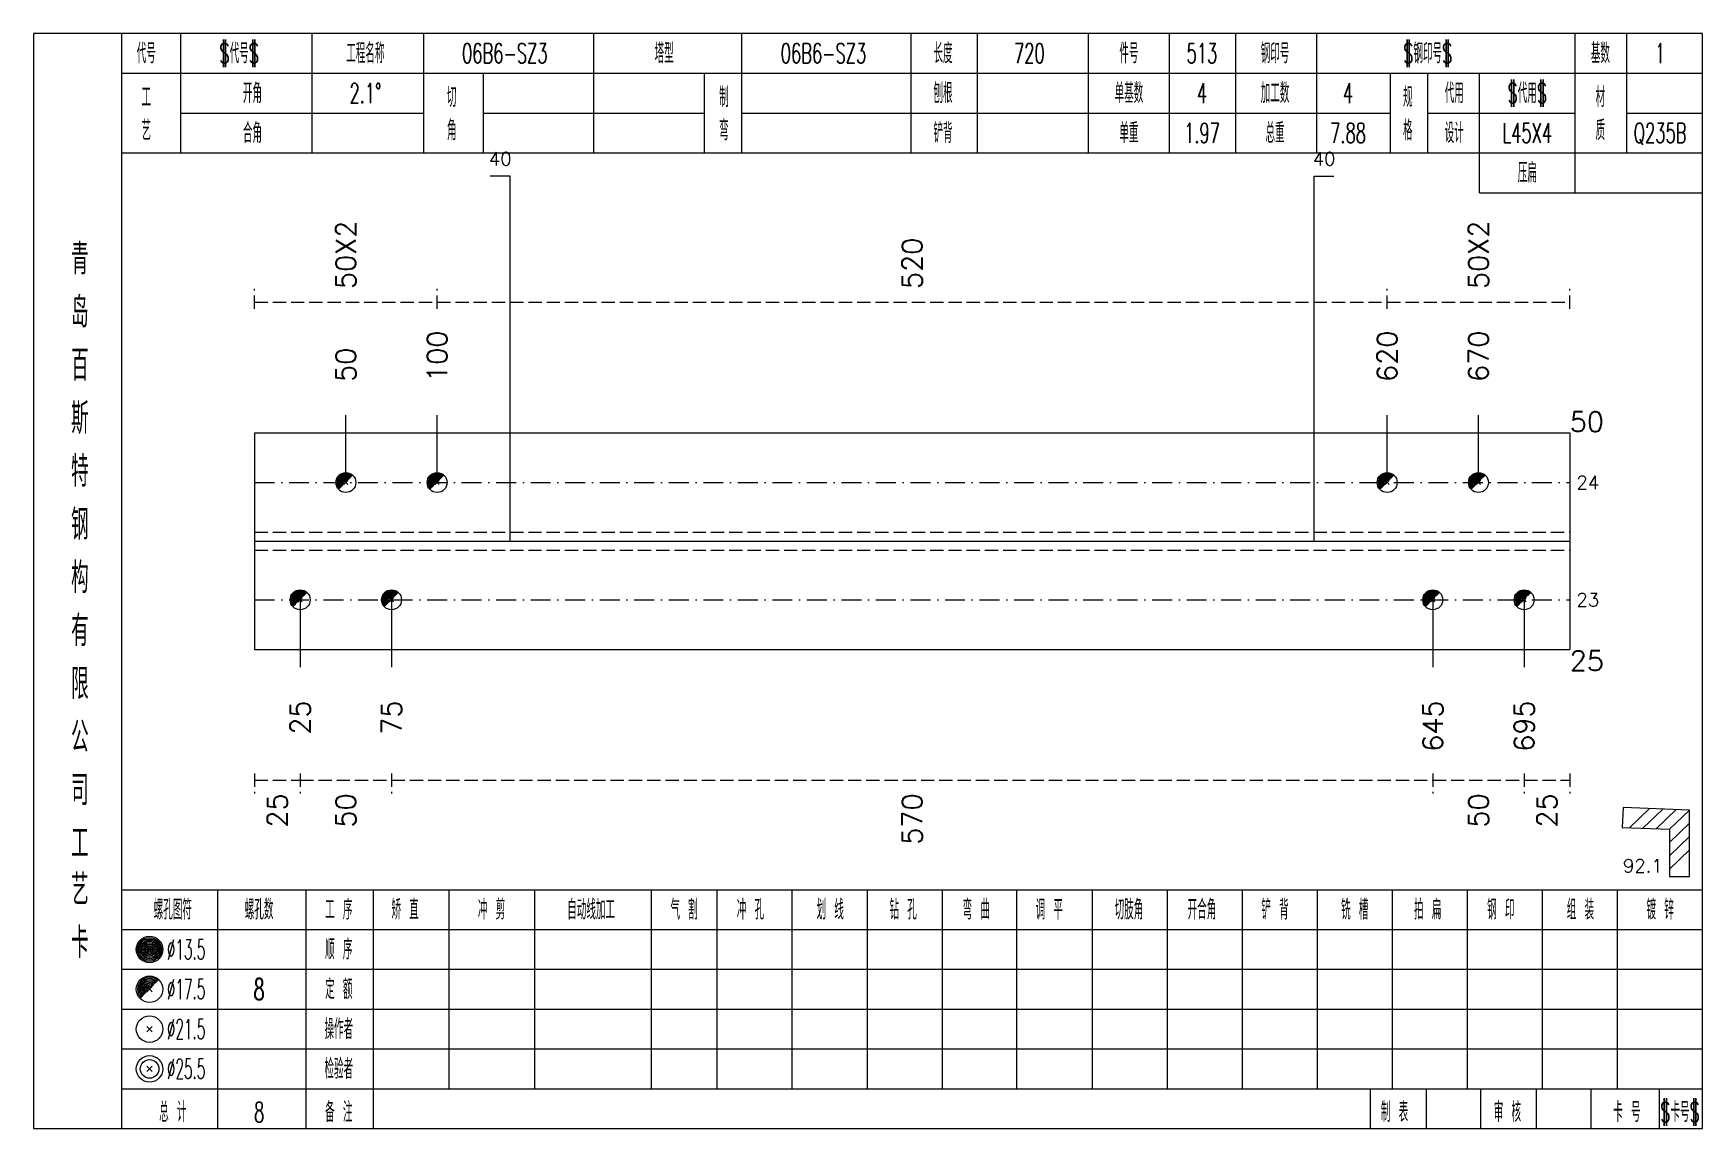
# Model space of a CAD drawing. Extents: x -533 to 8774, y 0 to 7979.
# Drawn here: x 351.4 to 602.8, y 4289.4 to 4454.4 of the extents above; entities that cross this region are included whole.
import ezdxf
from ezdxf.enums import TextEntityAlignment as Align

# ---------------------------------------------------------------- set-up
doc = ezdxf.new("R2010")
doc.units = 0
doc.header["$MEASUREMENT"] = 0
doc.linetypes.add('一点画线', pattern=[5.2, 3, -1, 0.2, -1])
doc.linetypes.add('虚线', pattern=[2.75, 2, -0.75])
doc.layers.get('0').update_dxf_attribs({"linetype": 'CONTINUOUS', "lineweight": 25})
for name, color, linetype, lineweight in [('1', 7, 'CONTINUOUS', 25), ('2', 7, 'CONTINUOUS', 25), ('4', 7, 'CONTINUOUS', 25), ('5', 7, 'CONTINUOUS', 25)]:
    doc.layers.add(name, color=color, linetype=linetype, lineweight=lineweight)
doc.styles.get("Standard").update_dxf_attribs({"font": 'simplex.shx', "width": 0.7, "height": 3, "bigfont": 'gbhzfs.shx'})

msp = doc.modelspace()

# ---------------------------------------------------------------- texts
at = {"color": 8, "linetype": 'Continuous', "lineweight": 9}
for s, p in [('50X2', (398.46, 4415.85)), ('50X2', (569.04, 4415.85)), ('520', (483.75, 4415.85))]:
    msp.add_text(s, height=3, rotation=90, dxfattribs=at).set_placement(p, align=Align.MIDDLE_LEFT)
at = {"color": 7, "linetype": 'Continuous', "lineweight": 13}
for s, p in [('100', (412.21, 4401.85)), ('620', (555.29, 4401.85)), ('670', (569.04, 4401.85)), ('50', (398.46, 4401.85))]:
    msp.add_text(s, height=3, rotation=90, dxfattribs=at).set_placement(p, align=Align.MIDDLE_LEFT)
for s, height, p in [('50', 3, (582.8, 4395.85)), ('24', 2, (583.8, 4386.69)), ('23', 2, (583.8, 4369.02))]:
    msp.add_text(s, height=height, dxfattribs=at).set_placement(p, align=Align.MIDDLE_LEFT)
at = {"color": 8, "linetype": 'Continuous', "lineweight": 9}
for s, p in [('25', (388.14, 4339.85)), ('50', (398.46, 4339.85)), ('570', (483.75, 4339.85)), ('50', (569.04, 4339.85)), ('25', (579.36, 4339.85))]:
    msp.add_text(s, height=3, rotation=90, dxfattribs=at).set_placement(p, align=Align.MIDDLE_RIGHT)
at = {"layer": '1', "color": 7, "linetype": 'Continuous', "lineweight": 13}
msp.add_text('25', height=3, dxfattribs=at).set_placement((582.8, 4359.85), align=Align.MIDDLE_LEFT)
for s, p in [('25', (391.58, 4353.85)), ('75', (405.34, 4353.85)), ('645', (562.16, 4353.85)), ('695', (575.92, 4353.85))]:
    msp.add_text(s, height=3, rotation=90, dxfattribs=at).set_placement(p, align=Align.MIDDLE_RIGHT)
at = {"layer": '2', "color": 7, "linetype": 'Continuous', "lineweight": 13}
for p in [(421.72, 4433.85), (545.78, 4433.85)]:
    msp.add_text('40', height=2, dxfattribs=at).set_placement(p, align=Align.BOTTOM_CENTER)
msp.add_text('92.1', height=2, dxfattribs=at).set_placement((596.8, 4327.35), align=Align.BOTTOM_RIGHT)
at = {"layer": '4', "color": 1, "linetype": 'Continuous', "lineweight": 13}
for s, height, width, p in [('代号', 3, 0.6, (368.4, 4451.35)), ('$代号$', 3, 0.6, (382.4, 4451.35)), ('工程名称', 3, 0.6, (401.4, 4451.35)), ('06B6-SZ3', 3, 0.6, (422.4, 4451.35)), ('塔型', 3, 0.6, (446.4, 4451.35)), ('06B6-SZ3', 3, 0.6, (470.4, 4451.35)), ('长度', 3, 0.6, (488.4, 4451.35)), ('720', 3, 0.6, (501.4, 4451.35)), ('件号', 3, 0.6, (516.4, 4451.35)), ('513', 3, 0.6, (527.4, 4451.35)), ('钢印号', 3, 0.6, (538.4, 4451.35)), ('$钢印号$', 3, 0.6, (561.4, 4451.35)), ('基数', 3, 0.6, (587.4, 4451.35)), ('1', 3, 0.6, (596.4, 4451.35)), ('$代用$', 3, 0.6, (576.4, 4445.35)), ('工', 3, 0.6, (368.4, 4444.75)), ('开角', 3, 0.6, (384.4, 4445.35)), ('2.1%%d', 3, 0.6, (401.4, 4445.35)), ('切', 3, 0.6, (414.4, 4444.75)), ('制', 3, 0.6, (455.4, 4444.75)), ('刨根', 3, 0.6, (488.4, 4445.35)), ('单基数', 3, 0.6, (516.4, 4445.35)), ('4', 3, 0.6, (527.4, 4445.35)), ('加工数', 3, 0.6, (538.4, 4445.35)), ('4', 3, 0.6, (549.4, 4445.35)), ('规', 3, 0.6, (558.4, 4444.75)), ('代用', 3, 0.6, (565.4, 4445.35)), ('材', 3, 0.6, (587.4, 4444.75)), ('艺', 3, 0.6, (368.4, 4439.75)), ('合角', 3, 0.6, (384.4, 4439.35)), ('角', 3, 0.6, (414.4, 4439.75)), ('弯', 3, 0.6, (455.4, 4439.75)), ('铲背', 3, 0.6, (488.4, 4439.35)), ('单重', 3, 0.6, (516.4, 4439.35)), ('1.97', 3, 0.6, (527.4, 4439.35)), ('总重', 3, 0.6, (538.4, 4439.35)), ('7.88', 3, 0.6, (549.4, 4439.35)), ('格', 3, 0.6, (558.4, 4439.75)), ('设计', 3, 0.6, (565.4, 4439.35)), ('L45X4', 3, 0.6, (576.4, 4439.35)), ('质', 3, 0.6, (587.4, 4439.75)), ('Q235B', 3, 0.6, (596.4, 4439.35)), ('压扁', 3, 0.6, (576.4, 4433.35)), ('青', 4.6, 0.8, (358.4, 4420.35)), ('岛', 4.6, 0.8, (358.4, 4412.35)), ('百', 4.6, 0.8, (358.4, 4404.35)), ('斯', 4.6, 0.8, (358.4, 4396.35)), ('特', 4.6, 0.8, (358.4, 4388.35)), ('钢', 4.6, 0.8, (358.4, 4380.35)), ('构', 4.6, 0.8, (358.4, 4372.35)), ('有', 4.6, 0.8, (358.4, 4364.35)), ('限', 4.6, 0.8, (358.4, 4356.35)), ('公', 4.6, 0.8, (358.4, 4348.35)), ('司', 4.6, 0.8, (358.4, 4340.35)), ('工', 4.6, 0.8, (358.4, 4332.35)), ('艺', 4.6, 0.8, (358.4, 4325.35)), ('螺孔图符', 3, 0.6, (372.4, 4322.35)), ('螺孔数', 3, 0.6, (385.4, 4322.35)), ('工 序', 3, 0.6, (397.4, 4322.35)), ('矫 直', 3, 0.6, (407.4, 4322.35)), ('冲 剪', 3, 0.6, (420.4, 4322.35)), ('自动线加工', 3, 0.6, (435.4, 4322.35)), ('气 割', 3, 0.6, (449.4, 4322.35)), ('冲 孔', 3, 0.6, (459.4, 4322.35)), ('划 线', 3, 0.6, (471.4, 4322.35)), ('钻 孔', 3, 0.6, (482.4, 4322.35)), ('弯 曲', 3, 0.6, (493.4, 4322.35)), ('调 平', 3, 0.6, (504.4, 4322.35)), ('切肢角', 3, 0.6, (516.4, 4322.35)), ('开合角', 3, 0.6, (527.4, 4322.35)), ('铲 背', 3, 0.6, (538.4, 4322.35)), ('铣 槽', 3, 0.6, (550.4, 4322.35)), ('拍 扁', 3, 0.6, (561.4, 4322.35)), ('钢 印', 3, 0.6, (572.4, 4322.35)), ('组 装', 3, 0.6, (584.4, 4322.35)), ('镀 锌', 3, 0.6, (596.4, 4322.35)), ('卡', 4.6, 0.8, (358.4, 4317.35)), ('%%C13.5', 3, 0.5, (374.4, 4316.35)), ('顺 序', 3, 0.6, (397.4, 4316.35)), ('%%C17.5', 3, 0.5, (374.4, 4310.35)), ('8', 3.2, 0.6, (385.4, 4310.35)), ('定 额', 3, 0.6, (397.4, 4310.35)), ('%%C21.5', 3, 0.5, (374.4, 4304.35)), ('操作者', 3, 0.6, (397.4, 4304.35)), ('%%C25.5', 3, 0.5, (374.4, 4298.35)), ('检验者', 3, 0.6, (397.4, 4298.35)), ('$卡号$', 3, 0.6, (599.4, 4291.85)), ('总 计', 3, 0.6, (372.4, 4291.85)), ('8', 3, 0.6, (385.4, 4291.85)), ('备 注', 3, 0.6, (397.4, 4291.85)), ('制 表', 3, 0.6, (556.4, 4291.85)), ('审 核', 3, 0.6, (573.4, 4291.85)), ('卡 号', 3, 0.6, (591.4, 4291.85))]:
    msp.add_text(s, height=height, dxfattribs=dict(at, width=width)).set_placement(p, align=Align.MIDDLE_CENTER)

# ---------------------------------------------------------------- blocks, each defined once
blk = doc.blocks.new('孔17.5')
at = {"layer": '5', "color": 7, "linetype": 'Continuous', "lineweight": 0}
for p, q in [((-0.2, -0.2), (0.2, 0.2)), ((-0.2, 0.2), (0.2, -0.2))]:
    blk.add_line(p, q, dxfattribs=at)
at = {"layer": '5', "color": 7, "linetype": 'Continuous', "lineweight": 13}
blk.add_circle((0, 0), 1, dxfattribs=at)
for radius in [0.9, 0.8, 0.7, 0.6, 0.5, 0.4, 0.3, 0.2, 0.1]:
    blk.add_arc((0, 0), radius, 45, 225, dxfattribs=at)

# ---------------------------------------------------------------- linework, layer by layer
at = {"color": 8, "linetype": '虚线', "lineweight": 9}
for p, q in [((384.7, 4412.85), (384.7, 4415.85)), ((412.21, 4412.85), (412.21, 4415.85)), ((412.21, 4412.85), (412.21, 4415.85)), ((555.29, 4412.85), (555.29, 4415.85)), ((555.29, 4412.85), (555.29, 4415.85)), ((582.8, 4412.85), (582.8, 4415.85)), ((384.7, 4413.85), (412.21, 4413.85)), ((412.21, 4413.85), (555.29, 4413.85)), ((555.29, 4413.85), (582.8, 4413.85)), ((384.7, 4342.85), (384.7, 4339.85)), ((384.7, 4341.85), (391.58, 4341.85)), ((391.58, 4342.85), (391.58, 4339.85)), ((391.58, 4342.85), (391.58, 4339.85)), ((391.58, 4341.85), (405.34, 4341.85)), ((405.34, 4342.85), (405.34, 4339.85)), ((405.34, 4342.85), (405.34, 4339.85)), ((405.34, 4341.85), (562.16, 4341.85)), ((562.16, 4342.85), (562.16, 4339.85)), ((562.16, 4342.85), (562.16, 4339.85)), ((562.16, 4341.85), (575.92, 4341.85)), ((575.92, 4342.85), (575.92, 4339.85)), ((575.92, 4342.85), (575.92, 4339.85)), ((575.92, 4341.85), (582.8, 4341.85)), ((582.8, 4342.85), (582.8, 4339.85))]:
    msp.add_line(p, q, dxfattribs=at)
at = {"color": 7, "linetype": 'Continuous', "lineweight": 13}
for p, q in [((398.46, 4386.69), (398.46, 4396.85)), ((412.21, 4386.69), (412.21, 4396.85)), ((555.29, 4386.69), (555.29, 4396.85)), ((569.04, 4386.69), (569.04, 4396.85)), ((391.58, 4369.02), (391.58, 4358.85)), ((405.34, 4369.02), (405.34, 4358.85)), ((562.16, 4369.02), (562.16, 4358.85)), ((575.92, 4369.02), (575.92, 4358.85))]:
    msp.add_line(p, q, dxfattribs=at)
at = {"color": 7, "linetype": 'Continuous', "lineweight": 18}
for p, q in [((384.7, 4394.19), (384.7, 4361.52)), ((384.7, 4394.19), (582.8, 4394.19)), ((582.8, 4394.19), (582.8, 4361.52)), ((384.7, 4377.85), (582.8, 4377.85))]:
    msp.add_line(p, q, dxfattribs=at)
at = {"color": 3, "linetype": '一点画线', "lineweight": 13}
for p, q in [((384.7, 4386.69), (582.8, 4386.69)), ((384.7, 4369.02), (582.8, 4369.02))]:
    msp.add_line(p, q, dxfattribs=at)
at = {"color": 1, "linetype": '虚线', "lineweight": 18}
for p, q in [((384.7, 4379.19), (582.8, 4379.19)), ((384.7, 4376.52), (582.8, 4376.52))]:
    msp.add_line(p, q, dxfattribs=at)
at = {"layer": '1', "color": 7, "linetype": 'Continuous', "lineweight": 18}
msp.add_line((384.7, 4361.52), (582.8, 4361.52), dxfattribs=at)
at = {"layer": '2', "color": 7, "linetype": 'Continuous', "lineweight": 13}
for p, q in [((423.22, 4432.85), (420.22, 4432.85)), ((423.22, 4377.85), (423.22, 4432.85)), ((544.28, 4377.85), (544.28, 4432.85)), ((544.28, 4432.85), (547.28, 4432.85)), ((590.81, 4337.72), (590.7, 4334.72)), ((600.8, 4337.35), (590.81, 4337.72)), ((591.8, 4334.68), (594.8, 4337.57)), ((593.8, 4334.61), (596.8, 4337.5)), ((595.8, 4334.53), (598.8, 4337.43)), ((597.8, 4334.46), (600.8, 4337.35)), ((600.8, 4327.35), (600.8, 4337.35)), ((590.7, 4334.72), (597.8, 4334.46)), ((597.8, 4332.46), (600.8, 4335.35)), ((597.8, 4334.46), (597.8, 4327.35)), ((597.8, 4330.46), (600.8, 4333.35)), ((597.8, 4328.46), (600.8, 4331.35)), ((597.8, 4327.35), (600.8, 4327.35))]:
    msp.add_line(p, q, dxfattribs=at)
at = {"layer": '4', "color": 1, "linetype": 'Continuous', "lineweight": 18}
for p, q in [((364.7, 4289.35), (364.7, 4454.35)), ((373.6, 4436.35), (373.6, 4454.35)), ((393.4, 4436.35), (393.4, 4454.35)), ((410.2, 4436.35), (410.2, 4454.35)), ((435.8, 4436.35), (435.8, 4454.35)), ((458.1, 4436.35), (458.1, 4454.35)), ((483.6, 4436.35), (483.6, 4454.35)), ((493.6, 4436.35), (493.6, 4454.35)), ((510.3, 4436.35), (510.3, 4454.35)), ((522.5, 4436.35), (522.5, 4454.35)), ((532.5, 4436.35), (532.5, 4454.35)), ((544.7, 4436.35), (544.7, 4454.35)), ((583.6, 4430.35), (583.6, 4454.35)), ((591.4, 4436.35), (591.4, 4454.35)), ((364.7, 4448.35), (602.8, 4448.35)), ((419.2, 4436.35), (419.2, 4448.35)), ((452.5, 4436.35), (452.5, 4448.35)), ((555.8, 4436.35), (555.8, 4448.35)), ((561.4, 4436.35), (561.4, 4448.35)), ((569.2, 4430.35), (569.2, 4448.35)), ((373.6, 4442.35), (410.2, 4442.35)), ((419.2, 4442.35), (452.5, 4442.35)), ((458.1, 4442.35), (555.8, 4442.35)), ((561.4, 4442.35), (583.6, 4442.35)), ((591.4, 4442.35), (602.8, 4442.35)), ((364.7, 4436.35), (602.8, 4436.35)), ((569.2, 4430.35), (602.8, 4430.35)), ((364.7, 4325.35), (602.8, 4325.35)), ((379.2, 4289.35), (379.2, 4325.35)), ((392.5, 4289.35), (392.5, 4325.35)), ((402.6, 4289.35), (402.6, 4325.35)), ((414, 4295.35), (414, 4325.35)), ((426.9, 4295.35), (426.9, 4325.35)), ((444.5, 4295.35), (444.5, 4325.35)), ((454.4, 4295.35), (454.4, 4325.35)), ((465.7, 4295.35), (465.7, 4325.35)), ((477, 4295.35), (477, 4325.35)), ((488.3, 4295.35), (488.3, 4325.35)), ((499.5, 4295.35), (499.5, 4325.35)), ((510.9, 4295.35), (510.9, 4325.35)), ((522.2, 4295.35), (522.2, 4325.35)), ((533.5, 4295.35), (533.5, 4325.35)), ((544.8, 4295.35), (544.8, 4325.35)), ((556.1, 4295.35), (556.1, 4325.35)), ((567.4, 4295.35), (567.4, 4325.35)), ((578.7, 4295.35), (578.7, 4325.35)), ((590, 4295.35), (590, 4325.35)), ((364.7, 4319.35), (602.8, 4319.35)), ((364.7, 4313.35), (602.8, 4313.35)), ((364.7, 4307.35), (602.8, 4307.35)), ((364.7, 4301.35), (602.8, 4301.35)), ((364.7, 4295.35), (602.8, 4295.35)), ((552.8, 4289.35), (552.8, 4295.35)), ((561.2, 4289.35), (561.2, 4295.35)), ((569.4, 4289.35), (569.4, 4295.35)), ((577.8, 4289.35), (577.8, 4295.35)), ((586, 4289.35), (586, 4295.35)), ((596.3, 4289.35), (596.3, 4295.35))]:
    msp.add_line(p, q, dxfattribs=at)
at = {"layer": '4', "color": 7, "linetype": 'Continuous', "lineweight": 13}
for p, q in [((368.7, 4316.15), (369.1, 4316.55)), ((369.1, 4316.15), (368.7, 4316.55)), ((368.5, 4303.95), (369.3, 4304.75)), ((369.3, 4303.95), (368.5, 4304.75)), ((368.5, 4297.95), (369.3, 4298.75)), ((369.3, 4297.95), (368.5, 4298.75))]:
    msp.add_line(p, q, dxfattribs=at)
at = {"layer": '4', "color": 7, "linetype": 'Continuous', "lineweight": 0}
for p, q in [((368.5, 4309.95), (369.3, 4310.75)), ((368.5, 4310.75), (369.3, 4309.95))]:
    msp.add_line(p, q, dxfattribs=at)
at = {"layer": '4', "color": 1, "linetype": 'Continuous', "lineweight": 18}
msp.add_lwpolyline([(351.4, 4454.35), (351.4, 4289.35), (602.8, 4289.35), (602.8, 4454.35)], close=True, dxfattribs=at)
at = {"layer": '4', "color": 7, "linetype": 'Continuous', "lineweight": 13}
for centre, radius in [((368.9, 4316.35), 2), ((368.9, 4316.35), 1.8), ((368.9, 4316.35), 1.6), ((368.9, 4316.35), 1.4), ((368.9, 4316.35), 1.2), ((368.9, 4316.35), 1), ((368.9, 4316.35), 0.8), ((368.9, 4316.35), 0.6), ((368.9, 4316.35), 0.4), ((368.9, 4316.35), 0.2), ((368.9, 4310.35), 2), ((368.9, 4304.35), 2), ((368.9, 4298.35), 2), ((368.9, 4298.35), 1.4)]:
    msp.add_circle(centre, radius, dxfattribs=at)
for radius in [1.8, 1.6, 1.4, 1.2, 1, 0.8, 0.6, 0.4, 0.2]:
    msp.add_arc((368.9, 4310.35), radius, 45, 225, dxfattribs=at)

# ---------------------------------------------------------------- block references
at = {"color": 7, "linetype": 'Continuous', "lineweight": 13, "xscale": 1.5, "yscale": 1.5, "zscale": 1.5}
for p in [(398.46, 4386.69), (412.21, 4386.69), (555.29, 4386.69), (569.04, 4386.69)]:
    msp.add_blockref('孔17.5', p, dxfattribs=at)
at = {"layer": '1', "color": 7, "linetype": 'Continuous', "lineweight": 13, "xscale": 1.5, "yscale": 1.5, "zscale": 1.5}
for p in [(391.58, 4369.02), (405.34, 4369.02), (562.16, 4369.02), (575.92, 4369.02)]:
    msp.add_blockref('孔17.5', p, dxfattribs=at)

msp.set_redraw_order([(e.dxf.handle, doc.entitydb.next_handle()) for e in msp.query("TEXT MTEXT ATTDEF DIMENSION ARC_DIMENSION")])  # texts and dimensions are drawn at this point

doc.saveas('drawing.dxf')
